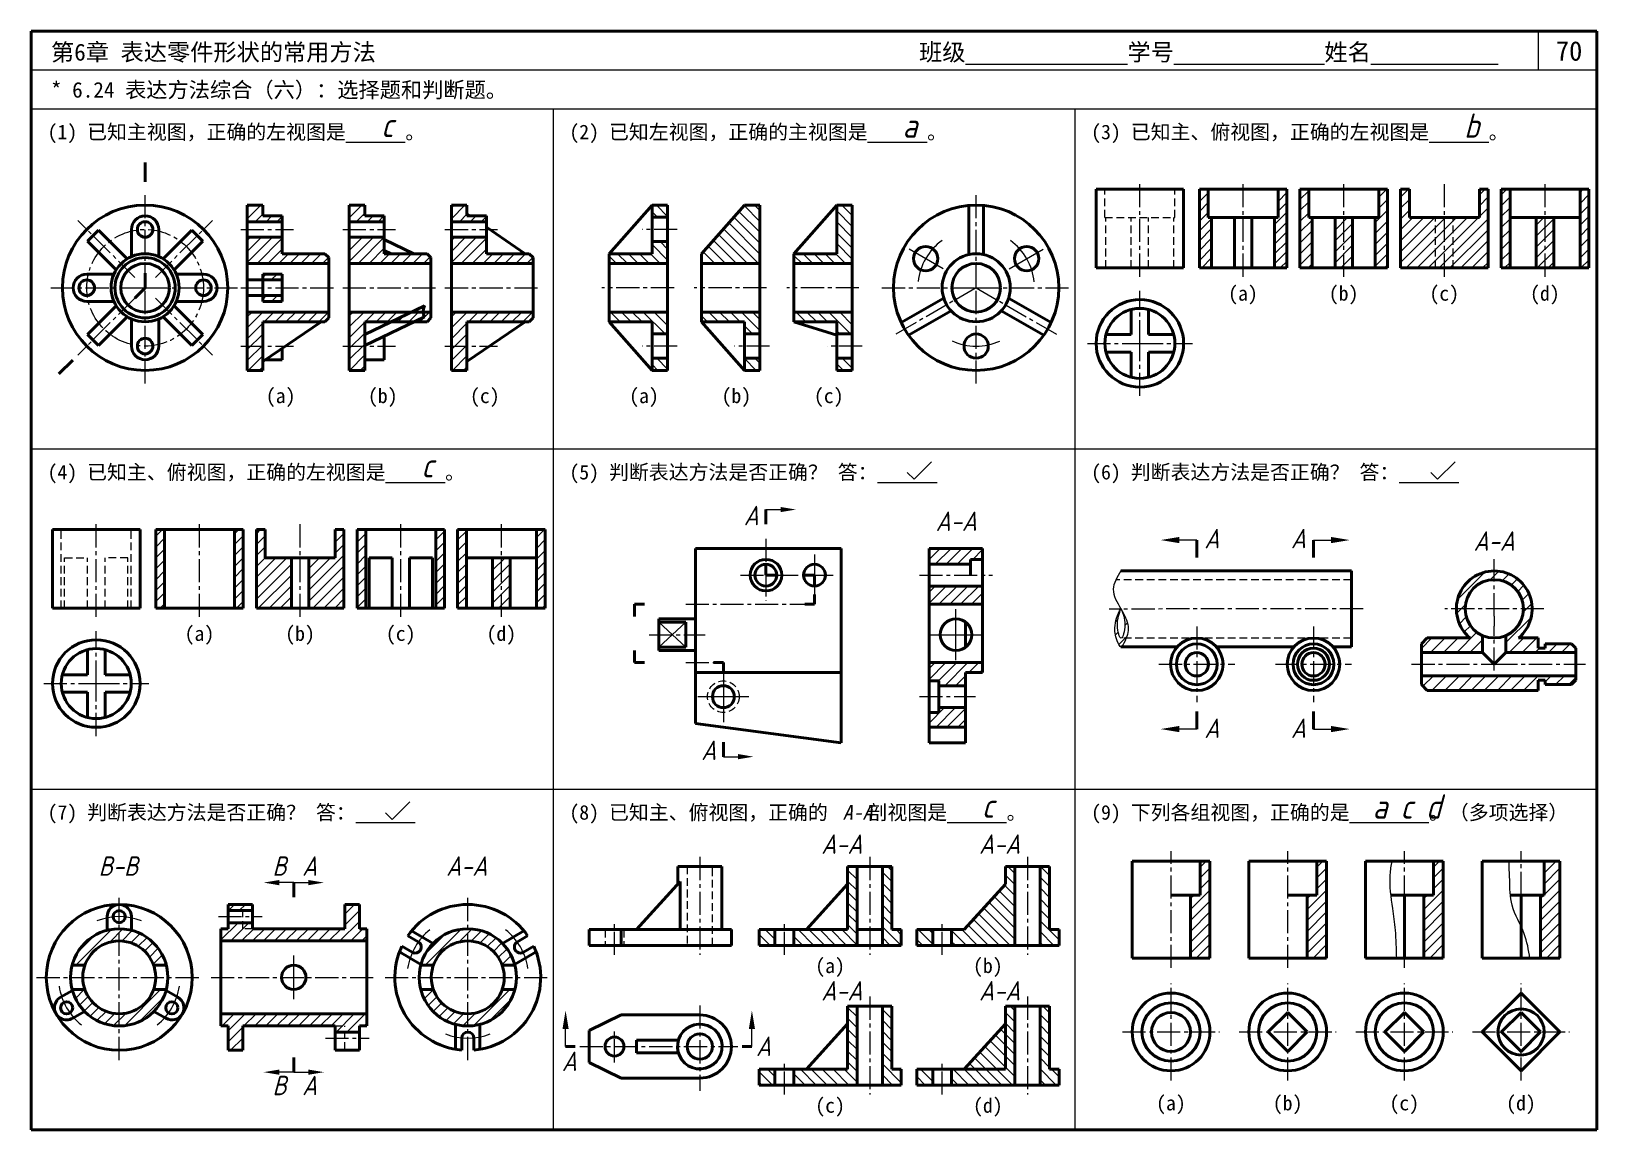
# Model space of a CAD drawing. Header units: millimetres. Extents: x 0 to 322, y 0 to 226.
import ezdxf

# ---------------------------------------------------------------- set-up
doc = ezdxf.new("R2010")
doc.units = ezdxf.units.MM
doc.header["$LTSCALE"] = 0.25
doc.linetypes.add('CENTER2', pattern=[28.575, 19.05, -3.175, 3.175, -3.175])
doc.linetypes.add('HIDDEN', pattern=[9.525, 6.35, -3.175])
for name, color, linetype in [('点画线层', 7, 'CENTER2'), ('细实线层', 7, 'Continuous'), ('虚线层', 7, 'HIDDEN')]:
    doc.layers.add(name, color=color, linetype=linetype)
doc.layers.add('答案', color=1, linetype='Continuous', lineweight=30)
doc.layers.add('粗实线层', color=7, linetype='Continuous', lineweight=50)
doc.styles.get("Standard").update_dxf_attribs({"font": 'gbeitc.shx', "height": 5, "bigfont": 'gbcbig.shx'})
doc.styles.add('宋体', font='SimSun.ttf', dxfattribs={"height": 3.5})
doc.styles.add('宋体-斜体', font='SimSun.ttf', dxfattribs={"oblique": 15, "height": 3})
pattern_1 = [(135, (0, 1.3035), (-1.122532, -1.122532), [])]

msp = doc.modelspace()

# ---------------------------------------------------------------- texts
at = {"style": '宋体'}
for s, height, p in [('第6章 表达零件形状的常用方法', 3.5, (4.05, 219.96)), ('班级%%U              %%U学号%%U             %%U姓名%%U           ', 3.5, (182.61, 219.96)), ('70', 4, (313.6, 219.96)), ('* 6.24 表达方法综合（六）：选择题和判断题。', 3.2, (4.05, 212.36)), ('(1) 已知主视图，正确的左视图是%%U      %%U。', 3, (3.33, 203.79)), ('(2) 已知左视图，正确的主视图是%%U      %%U。', 3, (110.67, 203.79)), ('(3) 已知主、俯视图，正确的左视图是%%U      %%U。', 3, (218, 203.79)), ('(4) 已知主、俯视图，正确的左视图是%%U      %%U。', 3, (3.33, 133.79)), ('(5) 判断表达方法是否正确？ 答：%%U      ', 3, (110.67, 133.79)), ('(6) 判断表达方法是否正确？ 答：%%U      ', 3, (218, 133.79)), ('(7) 判断表达方法是否正确？ 答：%%U      ', 3, (3.33, 63.79)), ('(8) 已知主、俯视图，正确的    剖视图是%%U      %%U。', 3, (110.67, 63.79)), ('(9) 下列各组视图，正确的是%%U        %%U。（多项选择）', 3, (218, 63.79))]:
    msp.add_text(s, height=height, dxfattribs=at).set_placement(p)
at = {"style": '宋体-斜体', "oblique": 15}
msp.add_text('A-A', height=3, dxfattribs=at).set_placement((166.9, 63.79))
at = {"layer": '答案'}
for s, p in [('c', (71.96, 204.22)), ('a', (179.21, 204.09)), ('b', (294.72, 204.09)), ('c', (80.22, 134.2)), ('c', (195.51, 64.17)), ('a c d', (275.91, 64))]:
    msp.add_text(s, height=5, dxfattribs=at).set_placement(p)
at = {"layer": '细实线层', "style": '宋体'}
for s, p in [('(a)', (246.18, 170.58)), ('(b)', (266.88, 170.58)), ('(c)', (287.58, 170.58)), ('(d)', (308.28, 170.58)), ('(a)', (48.23, 149.5)), ('(b)', (69.23, 149.5)), ('(c)', (90.23, 149.5)), ('(a)', (122.97, 149.5)), ('(b)', (141.97, 149.5)), ('(c)', (160.97, 149.5)), ('(a)', (31.52, 100.58)), ('(b)', (52.22, 100.58)), ('(c)', (72.92, 100.58)), ('(d)', (93.62, 100.58)), ('(a)', (161.25, 32.23)), ('(b)', (193.7, 32.23)), ('(c)', (161.25, 3.49)), ('(d)', (193.7, 3.49)), ('(a)', (231.36, 3.98)), ('(b)', (255.36, 3.98)), ('(c)', (279.36, 3.98)), ('(d)', (303.36, 3.98))]:
    msp.add_text(s, height=3, dxfattribs=at).set_placement(p)
at = {"layer": '细实线层'}
for s, p in [('A', (146.56, 124.37)), ('A-A', (186.04, 123.2)), ('A', (241.3, 119.63)), ('A', (259.11, 119.63)), ('A-A', (296.69, 119.12)), ('A', (241.3, 80.61)), ('A', (259.11, 80.61)), ('A', (137.81, 76.07)), ('A-A', (162.5, 56.76)), ('A-A', (194.95, 56.76)), ('B-B', (13.85, 52.24)), ('B', (49.6, 52.24)), ('A', (55.71, 52.24)), ('A-A', (85.34, 52.24)), ('A-A', (162.5, 26.58)), ('A-A', (194.95, 26.58)), ('A', (149.08, 15.16)), ('A', (109.14, 12.08)), ('B', (49.6, 7.1)), ('A', (55.71, 7.1))]:
    msp.add_text(s, height=4, dxfattribs=at).set_placement(p)

# ---------------------------------------------------------------- blocks, each defined once
blk = doc.blocks.new('*U1')
at = {"layer": '点画线层'}
blk.add_line((5.86, 5.86), (-5.86, -5.86), dxfattribs=at)
blk = doc.blocks.new('*U2')
at = {"layer": '点画线层', "color": 0, "linetype": 'ByBlock', "lineweight": -2, "transparency": 16777216}
for p, rotation in [((15.44, 181.21), 270), ((31.39, 181.21), 180), ((31.39, 165.25), 90)]:
    blk.add_blockref('*U1', p, dxfattribs=dict(at, rotation=rotation))
blk.add_blockref('*U1', (15.44, 165.25), dxfattribs=at)

# ---------------------------------------------------------------- hatches: boundary and pattern name
at = {"layer": '细实线层'}
h = msp.add_hatch(dxfattribs=at)
h.set_pattern_fill('ANSI31', color=256, scale=0.45)
h.set_pattern_definition([(45, (17.0145, 20.2564), (-1.010279, 1.010279), [])])
h.paths.add_polyline_path([(242.8, 187.66), (242.07, 187.66), (242.07, 193.51), (240.27, 193.51), (240.27, 177.31), (242.8, 177.31)])
h.paths.add_polyline_path([(258.27, 193.51), (256.47, 193.51), (256.47, 187.66), (255.74, 187.66), (255.74, 177.31), (258.27, 177.31)])
h = msp.add_hatch(dxfattribs=at)
h.set_pattern_fill('ANSI31', color=256, scale=0.5)
h.paths.add_polyline_path([(262.77, 193.51), (260.97, 193.51), (260.97, 177.31), (263.5, 177.31), (263.5, 187.66), (262.77, 187.66)])
h.paths.add_polyline_path([(269.97, 187.66), (268.17, 187.66), (268.17, 177.31), (269.97, 177.31)])
h.paths.add_polyline_path([(271.77, 187.66), (269.97, 187.66), (269.97, 177.31), (271.77, 177.31)])
h.paths.add_polyline_path([(278.97, 193.51), (277.17, 193.51), (277.17, 187.66), (276.44, 187.66), (276.44, 177.31), (278.97, 177.31)])
h = msp.add_hatch(dxfattribs=at)
h.set_pattern_fill('ANSI31', color=256, scale=0.5)
h.paths.add_polyline_path([(290.67, 187.66), (283.47, 187.66), (283.47, 193.51), (281.67, 193.51), (281.67, 177.31), (290.67, 177.31)])
h.paths.add_polyline_path([(299.67, 193.51), (297.87, 193.51), (297.87, 187.66), (290.67, 187.66), (290.67, 177.31), (299.67, 177.31)])
h = msp.add_hatch(dxfattribs=at)
h.set_pattern_fill('ANSI31', color=256, scale=0.5)
h.paths.add_polyline_path([(304.17, 193.51), (302.37, 193.51), (302.37, 177.31), (304.17, 177.31)])
h.paths.add_polyline_path([(311.37, 187.66), (309.57, 187.66), (309.57, 177.31), (311.37, 177.31)])
h.paths.add_polyline_path([(313.17, 187.66), (311.37, 187.66), (311.37, 177.31), (313.17, 177.31)])
h.paths.add_polyline_path([(320.37, 193.51), (318.57, 193.51), (318.57, 177.31), (320.37, 177.31)])
h = msp.add_hatch(dxfattribs=at)
h.set_pattern_fill('ANSI31', color=256, scale=0.5)
h.set_pattern_definition([(45, (-42, 0), (-1.122532, 1.122532), [])])
h.paths.add_polyline_path([(47.61, 190.23), (44.41, 190.23), (44.41, 186.83), (51.61, 186.83), (51.61, 188.03), (47.61, 188.03)])
h.paths.add_polyline_path([(51.61, 183.63), (44.41, 183.63), (44.41, 178.23), (61.21, 178.23), (61.21, 179.43), (60.41, 180.23), (51.61, 180.23)])
h.paths.add_polyline_path([(61.21, 167.03), (61.21, 168.23), (44.41, 168.23), (44.41, 156.23), (47.61, 156.23), (47.61, 166.23), (60.41, 166.23)])
h = msp.add_hatch(dxfattribs=at)
h.set_pattern_fill('ANSI31', color=256, scale=0.5)
h.set_pattern_definition([(45, (-1, 0), (-1.122532, 1.122532), [])])
h.paths.add_polyline_path([(72.61, 188.03), (68.61, 188.03), (68.61, 190.23), (65.41, 190.23), (65.41, 186.83), (72.61, 186.83)])
h.paths.add_polyline_path([(72.61, 183.63), (65.41, 183.63), (65.41, 178.23), (82.21, 178.23), (82.21, 179.43), (81.41, 180.23), (72.61, 180.23)])
edge = h.paths.add_edge_path()
edge.add_line((82.21, 167.03), (82.21, 168.23))
edge.add_line((82.21, 168.23), (80.61, 168.23))
edge.add_ellipse((90.86, 173.23), major_axis=(10, 5.9), ratio=0.375937, start_angle=168.0697, end_angle=180.698)
edge.add_line((80.89, 167.28), (78.71, 166.23))
edge.add_line((78.71, 166.23), (81.41, 166.23))
edge.add_line((81.41, 166.23), (82.21, 167.03))
edge = h.paths.add_edge_path()
edge.add_ellipse((90.86, 173.23), major_axis=(10, 5.9), ratio=0.375937, start_angle=168.0697, end_angle=180.698, ccw=False)
edge.add_line((80.61, 168.23), (78.17, 168.23))
edge.add_line((78.17, 168.23), (74.03, 166.23))
edge.add_line((74.03, 166.23), (78.71, 166.23))
edge.add_line((78.71, 166.23), (80.89, 167.28))
h.paths.add_polyline_path([(78.17, 168.23), (65.41, 168.23), (65.41, 156.23), (68.61, 156.23), (68.61, 166.23), (74.03, 166.23)])
h = msp.add_hatch(dxfattribs=at)
h.set_pattern_fill('ANSI31', color=256, scale=0.5)
h.paths.add_polyline_path([(89.61, 190.23), (86.41, 190.23), (86.41, 186.83), (93.61, 186.83), (93.61, 188.03), (89.61, 188.03)])
h.paths.add_polyline_path([(93.61, 183.63), (86.41, 183.63), (86.41, 178.23), (103.21, 178.23), (103.21, 179.43), (102.41, 180.23), (93.61, 180.23)])
h.paths.add_polyline_path([(103.21, 167.03), (103.21, 168.23), (86.41, 168.23), (86.41, 156.23), (89.61, 156.23), (89.61, 166.23), (102.41, 166.23)])
h = msp.add_hatch(dxfattribs=at)
h.set_pattern_fill('ANSI31', color=256, scale=0.5, angle=90)
h.paths.add_polyline_path([(130.88, 190.23), (127.68, 190.23), (127.68, 187.73), (130.88, 187.73)])
h.paths.add_polyline_path([(130.88, 182.73), (127.68, 182.73), (127.68, 180.23), (118.88, 180.23), (118.88, 178.23), (130.88, 178.23)])
h.paths.add_polyline_path([(130.88, 168.23), (118.88, 168.23), (118.88, 166.23), (127.68, 166.23), (127.68, 163.73), (130.88, 163.73)])
h.paths.add_polyline_path([(130.88, 158.73), (127.68, 158.73), (127.68, 156.23), (130.88, 156.23)])
h = msp.add_hatch(dxfattribs=at)
h.set_pattern_fill('ANSI31', color=256, scale=0.5, angle=90)
h.paths.add_polyline_path([(149.88, 190.23), (146.68, 190.23), (137.88, 180.23), (137.88, 178.23), (149.88, 178.23)])
h.paths.add_polyline_path([(149.88, 168.23), (137.88, 168.23), (137.88, 166.23), (146.68, 166.23), (146.68, 163.73), (149.88, 163.73)])
h.paths.add_polyline_path([(149.88, 158.73), (146.68, 158.73), (146.68, 156.23), (149.88, 156.23)])
h = msp.add_hatch(dxfattribs=at)
h.set_pattern_fill('ANSI31', color=256, scale=0.5, angle=90)
h.paths.add_polyline_path([(168.88, 190.23), (165.68, 190.23), (165.68, 180.23), (156.88, 180.23), (156.88, 178.23), (168.88, 178.23)])
h.paths.add_polyline_path([(168.88, 168.23), (156.88, 168.23), (156.88, 166.23), (165.68, 166.23), (165.68, 163.73), (168.88, 163.73)])
h.paths.add_polyline_path([(168.88, 158.73), (165.68, 158.73), (165.68, 156.23), (168.88, 156.23)])
h = msp.add_hatch(dxfattribs=at)
h.set_pattern_fill('ANSI31', color=256, scale=0.5)
h.set_pattern_definition([(45, (-2, 0), (-1.122532, 1.122532), [])])
h.paths.add_polyline_path([(51.61, 176.03), (47.61, 176.03), (47.61, 174.83), (51.61, 174.83)])
h.paths.add_polyline_path([(51.61, 171.63), (47.61, 171.63), (47.61, 170.43), (51.61, 170.43)])
h = msp.add_hatch(dxfattribs=at)
h.set_pattern_fill('ANSI31', color=256, scale=0.5)
h.paths.add_polyline_path([(27.4, 123.51), (25.6, 123.51), (25.6, 107.31), (27.4, 107.31)])
h.paths.add_polyline_path([(43.6, 123.51), (41.8, 123.51), (41.8, 107.31), (43.6, 107.31)])
h = msp.add_hatch(dxfattribs=at)
h.set_pattern_fill('ANSI31', color=256, scale=0.5)
h.paths.add_polyline_path([(53.5, 117.66), (48.1, 117.66), (48.1, 123.51), (46.3, 123.51), (46.3, 107.31), (53.5, 107.31)])
h.paths.add_polyline_path([(64.3, 123.51), (62.5, 123.51), (62.5, 117.66), (57.1, 117.66), (57.1, 107.31), (64.3, 107.31)])
h = msp.add_hatch(dxfattribs=at)
h.set_pattern_fill('ANSI31', color=256, scale=0.5)
h.paths.add_polyline_path([(68.8, 123.51), (67, 123.51), (67, 107.31), (68.8, 107.31)])
h.paths.add_polyline_path([(85, 123.51), (83.2, 123.51), (83.2, 107.31), (85, 107.31)])
h = msp.add_hatch(dxfattribs=at)
h.set_pattern_fill('ANSI31', color=256, scale=0.5)
h.paths.add_polyline_path([(89.5, 123.51), (87.7, 123.51), (87.7, 107.31), (89.5, 107.31)])
h.paths.add_polyline_path([(96.7, 117.66), (94.9, 117.66), (94.9, 107.31), (96.7, 107.31)])
h.paths.add_polyline_path([(98.5, 117.66), (96.7, 117.66), (96.7, 107.31), (98.5, 107.31)])
h.paths.add_polyline_path([(105.7, 123.51), (103.9, 123.51), (103.9, 107.31), (105.7, 107.31)])
h = msp.add_hatch(dxfattribs=at)
h.set_pattern_fill('ANSI31', color=256, scale=0.5)
h.paths.add_polyline_path([(195.69, 119.6), (184.69, 119.6), (184.69, 116.35), (193.19, 116.35), (193.19, 117.35), (195.69, 117.35)])
h.paths.add_polyline_path([(195.69, 111.85), (184.69, 111.85), (184.69, 108.1), (195.69, 108.1)])
h.paths.add_polyline_path([(195.69, 96.1), (184.69, 96.1), (184.69, 92.35), (186.69, 92.35), (186.69, 91.35), (192.19, 91.35), (192.19, 94.1), (195.69, 94.1)])
h.paths.add_polyline_path([(192.19, 86.85), (186.69, 86.85), (186.69, 85.85), (184.69, 85.85), (184.69, 82.83), (192.19, 82.83)])
h = msp.add_hatch(dxfattribs=at)
h.set_pattern_fill('ANSI31', color=256, scale=0.6)
h.set_pattern_definition([(45, (-29.7775, -1.2033), (-1.347038, 1.347038), [])])
h.paths.add_polyline_path([(300.93, 113.17), (300.93, 114.97, 0.414214), (293.13, 107.17), (294.93, 107.17, -0.414214)])
h.paths.add_polyline_path([(300.93, 114.97), (300.93, 113.17, -0.414214), (306.93, 107.17), (308.73, 107.17, 0.414214)])
h.paths.add_polyline_path([(308.73, 107.17), (306.93, 107.17, -0.298217), (303.33, 101.67), (303.33, 98.17), (317.73, 98.17), (317.73, 99.07), (316.83, 99.97), (311.43, 99.97), (311.43, 99.07), (309.93, 99.07), (309.93, 101.17), (305.92, 101.17, 0.222999)])
h.paths.add_polyline_path([(294.93, 107.17), (293.13, 107.17, 0.222999), (295.95, 101.17), (287.13, 101.17), (285.93, 99.97), (285.93, 98.17), (298.53, 98.17), (298.53, 101.67, -0.298217)])
h.paths.add_polyline_path([(309.93, 92.47), (311.43, 92.47), (311.43, 91.57), (316.83, 91.57), (317.73, 92.47), (317.73, 93.37), (285.93, 93.37), (285.93, 91.57), (287.13, 90.37), (309.93, 90.37)])
h = msp.add_hatch(dxfattribs=at)
h.set_pattern_fill('ANSI31', color=256, scale=0.6)
h.set_pattern_definition([(45, (-76.1878, -33.051), (-1.347038, 1.347038), [])])
edge = h.paths.add_edge_path()
edge.add_spline(control_points=[(224.07, 101.16), (223.75, 101.39), (223.06, 104.34), (223.79, 106.3), (224.12, 107.13)], knot_values=[5.418722, 5.418722, 5.418722, 5.418722, 7.444176, 10.276993, 10.276993, 10.276993, 10.276993], degree=3, periodic=0)
edge.add_spline(control_points=[(224.12, 107.13), (223.31, 106.03), (222.67, 103.37), (223.05, 101.07), (223.93, 99.36), (224.14, 99.36)], knot_values=[14.020649, 14.020649, 14.020649, 14.020649, 17.404282, 20.073961, 20.867673, 20.867673, 20.867673, 20.867673], degree=3, periodic=0)
edge.add_spline(control_points=[(224.14, 99.36), (224.35, 99.36), (224.78, 100.14), (225.09, 100.83), (225.22, 101.16)], knot_values=[12.402584, 12.402584, 12.402584, 12.402584, 13.197641, 14.020649, 14.020649, 14.020649, 14.020649], degree=3, periodic=0)
edge.add_line((225.22, 101.16), (224.28, 101.16))
edge.add_spline(control_points=[(224.28, 101.16), (224.24, 101.14), (224.17, 101.11), (224.1, 101.13), (224.07, 101.16)], knot_values=[4.972657, 4.972657, 4.972657, 4.972657, 5.179421, 5.418722, 5.418722, 5.418722, 5.418722], degree=3, periodic=0)
edge = h.paths.add_edge_path()
edge.add_spline(control_points=[(225.22, 101.16), (225.55, 102.02), (225.88, 103.91), (224.83, 105.94), (224.14, 107.16)], knot_values=[7.022417, 7.022417, 7.022417, 7.022417, 9.147618, 12.402584, 12.402584, 12.402584, 12.402584], degree=3, periodic=0)
edge.add_spline(control_points=[(224.14, 107.16), (224.57, 106.22), (225.32, 104.58), (224.6, 101.41), (224.28, 101.16)], knot_values=[0, 0, 0, 0, 2.854818, 4.972657, 4.972657, 4.972657, 4.972657], degree=3, periodic=0)
edge.add_line((224.28, 101.16), (225.22, 101.16))
h = msp.add_hatch(dxfattribs=at)
h.set_pattern_fill('ANSI31', color=256, scale=0.5)
h.set_pattern_definition([(45, (0, 2.1806), (-1.122532, 1.122532), [])])
h.paths.add_polyline_path([(242.44, 55.28), (240.44, 55.28), (240.44, 48.28), (238.44, 48.28), (238.44, 35.28), (242.44, 35.28)])
h = msp.add_hatch(dxfattribs=at)
h.set_pattern_fill('ANSI31', color=256, scale=0.5)
h.set_pattern_definition([(45, (24, 2.1806), (-1.122532, 1.122532), [])])
h.paths.add_polyline_path([(266.44, 55.28), (264.44, 55.28), (264.44, 48.28), (262.44, 48.28), (262.44, 35.28), (266.44, 35.28)])
h = msp.add_hatch(dxfattribs=at)
h.set_pattern_fill('ANSI31', color=256, scale=0.5)
h.set_pattern_definition([(45, (48, 2.1806), (-1.122532, 1.122532), [])])
h.paths.add_polyline_path([(290.44, 55.28), (288.44, 55.28), (288.44, 48.28), (286.44, 48.28), (286.44, 35.28), (290.44, 35.28)])
h = msp.add_hatch(dxfattribs=at)
h.set_pattern_fill('ANSI31', color=256, scale=0.5)
h.set_pattern_definition([(45, (72, 2.1806), (-1.122532, 1.122532), [])])
h.paths.add_polyline_path([(314.44, 55.28), (311.19, 55.28), (311.19, 48.28), (310.44, 48.28), (310.44, 35.28), (314.44, 35.28)])
h = msp.add_hatch(dxfattribs=at)
h.set_pattern_fill('ANSI31', color=256, scale=0.5, angle=90)
h.set_pattern_definition(pattern_1)
h.paths.add_polyline_path([(152.96, 41.16), (149.71, 41.16), (149.71, 37.91), (152.96, 37.91)])
h.paths.add_polyline_path([(169.86, 54.16), (167.91, 54.16), (167.91, 41.16), (156.86, 41.16), (156.86, 37.91), (169.86, 37.91)])
h.paths.add_polyline_path([(177.01, 54.16), (175.06, 54.16), (175.06, 37.91), (177.01, 37.91), (178.96, 37.91), (178.96, 41.16), (177.01, 41.16)])
h = msp.add_hatch(dxfattribs=at)
h.set_pattern_fill('ANSI31', color=256, scale=0.5, angle=90)
h.set_pattern_definition(pattern_1)
h.paths.add_polyline_path([(185.41, 41.16), (182.16, 41.16), (182.16, 37.91), (185.41, 37.91)])
h.paths.add_polyline_path([(202.31, 54.16), (200.36, 54.16), (200.36, 50.55), (191.91, 41.16), (189.31, 41.16), (189.31, 37.91), (202.31, 37.91)])
h.paths.add_polyline_path([(209.46, 54.16), (207.51, 54.16), (207.51, 37.91), (209.46, 37.91), (211.41, 37.91), (211.41, 41.16), (209.46, 41.16)])
h = msp.add_hatch(dxfattribs=at)
h.set_pattern_fill('ANSI31', color=256, scale=0.5)
h.set_pattern_definition([(45, (0, -2.1767), (-1.122532, 1.122532), [])])
h.paths.add_polyline_path([(45.49, 46.34), (40.49, 46.34), (40.49, 45.09), (45.49, 45.09)], flags=17)
h.paths.add_polyline_path([(68.99, 41.34), (67.49, 41.34), (67.49, 46.34), (64.49, 46.34), (64.49, 41.34), (45.49, 41.34), (45.49, 42.59), (40.49, 42.59), (40.49, 41.34), (38.99, 41.34), (38.99, 38.84), (68.99, 38.84)])
h.paths.add_polyline_path([(68.99, 23.84), (38.99, 23.84), (38.99, 21.34), (40.49, 21.34), (40.49, 16.34), (43.49, 16.34), (43.49, 21.34), (62.49, 21.34), (62.49, 20.09), (67.49, 20.09), (67.49, 21.34), (68.99, 21.34)])
h = msp.add_hatch(dxfattribs=at)
h.set_pattern_fill('ANSI31', color=256, scale=0.5)
h.paths.add_polyline_path([(18.09, 38.84), (18.09, 41.34, 0.341999), (8.4, 33.84), (11.01, 33.84, -0.317837)])
h.paths.add_polyline_path([(18.09, 41.34), (18.09, 38.84, -0.317837), (25.16, 33.84), (27.77, 33.84, 0.341999)])
h.paths.add_polyline_path([(27.77, 28.84), (25.16, 28.84, -0.317837), (18.09, 23.84), (18.09, 21.34, 0.341999)])
h.paths.add_polyline_path([(11.01, 28.84), (8.4, 28.84, 0.341999), (18.09, 21.34), (18.09, 23.84, -0.317837)])
h = msp.add_hatch(dxfattribs=at)
h.set_pattern_fill('ANSI31', color=256, scale=0.5)
h.paths.add_polyline_path([(89.78, 41.34, 0.341999), (80.1, 33.84), (82.71, 33.84, -0.317837), (89.78, 38.84)])
h.paths.add_polyline_path([(89.78, 41.34), (89.78, 38.84, -0.317837), (96.85, 33.84), (99.47, 33.84, 0.341999)])
h.paths.add_polyline_path([(99.47, 28.84), (96.85, 28.84, -0.317837), (89.78, 23.84), (89.78, 21.34, 0.341999)])
h.paths.add_polyline_path([(82.71, 28.84), (80.1, 28.84, 0.341999), (89.78, 21.34), (89.78, 23.84, -0.317837)])
h = msp.add_hatch(dxfattribs=at)
h.set_pattern_fill('ANSI31', color=256, scale=0.5, angle=90)
h.paths.add_polyline_path([(152.96, 12.43), (149.71, 12.43), (149.71, 9.18), (152.96, 9.18)])
h.paths.add_polyline_path([(169.86, 25.43), (167.91, 25.43), (167.91, 12.43), (156.86, 12.43), (156.86, 9.18), (169.86, 9.18)])
h.paths.add_polyline_path([(178.96, 12.43), (177.01, 12.43), (177.01, 25.43), (175.06, 25.43), (175.06, 9.18), (177.01, 9.18), (178.96, 9.18)])
h = msp.add_hatch(dxfattribs=at)
h.set_pattern_fill('ANSI31', color=256, scale=0.5, angle=90)
h.paths.add_polyline_path([(185.41, 12.43), (182.16, 12.43), (182.16, 9.18), (185.41, 9.18)])
h.paths.add_polyline_path([(202.31, 25.43), (200.36, 25.43), (200.36, 12.43), (189.31, 12.43), (189.31, 9.18), (202.31, 9.18)])
h.paths.add_polyline_path([(200.36, 21.81), (191.91, 12.43), (200.36, 12.43)], flags=17)
h.paths.add_polyline_path([(209.46, 25.43), (207.51, 25.43), (207.51, 9.18), (209.46, 9.18), (211.41, 9.18), (211.41, 12.43), (209.46, 12.43)])

# ---------------------------------------------------------------- linework, layer by layer
at = {"lineweight": 50}
for p, q in [((322, 226), (0, 226)), ((0, 226), (0, 0)), ((322, 0), (322, 226)), ((0, 0), (322, 0))]:
    msp.add_line(p, q, dxfattribs=at)
for p, q in [((310, 218), (310, 226)), ((322, 218), (0, 218)), ((322, 210), (0, 210)), ((107.33, 210), (107.33, 0)), ((214.67, 210), (214.67, 0)), ((322, 140), (0, 140)), ((322, 70), (0, 70))]:
    msp.add_line(p, q)
at = {"layer": '点画线层'}
for p, q in [((228.03, 175.51), (228.03, 195.31)), ((249.27, 175.51), (249.27, 195.31)), ((269.97, 175.51), (269.97, 195.31)), ((290.67, 175.51), (290.67, 195.31)), ((311.37, 175.51), (311.37, 195.31)), ((23.41, 173.23), (23.41, 193.01)), ((194.36, 173.23), (194.36, 193.01)), ((43.08, 185.23), (53.92, 185.23)), ((64.08, 185.23), (74.92, 185.23)), ((85.08, 185.23), (95.92, 185.23)), ((132.88, 185.23), (125.68, 185.23)), ((4.03, 173.23), (23.41, 173.23)), ((23.41, 153.52), (23.41, 173.23)), ((23.41, 173.23), (42.39, 173.23)), ((43.08, 173.23), (62.55, 173.23)), ((64.08, 173.23), (83.55, 173.23)), ((85.08, 173.23), (104.55, 173.23)), ((132.22, 173.23), (117.38, 173.23)), ((151.22, 173.23), (136.38, 173.23)), ((170.22, 173.23), (155.38, 173.23)), ((174.98, 173.23), (194.36, 173.23)), ((194.36, 173.23), (177.22, 163.34)), ((194.36, 153.52), (194.36, 173.23)), ((194.36, 173.23), (213.34, 173.23)), ((194.36, 173.23), (211.49, 163.34)), ((228.03, 161.79), (228.03, 172.59)), ((43.08, 161.23), (53.92, 161.23)), ((64.08, 161.23), (74.92, 161.23)), ((85.08, 161.23), (95.92, 161.23)), ((132.88, 161.23), (125.68, 161.23)), ((151.88, 161.23), (144.68, 161.23)), ((170.88, 161.23), (163.68, 161.23)), ((217.23, 161.79), (228.03, 161.79)), ((228.03, 150.99), (228.03, 161.79)), ((228.03, 161.79), (238.83, 161.79)), ((13.36, 105.51), (13.36, 125.31)), ((34.6, 105.51), (34.6, 125.31)), ((55.3, 105.51), (55.3, 125.31)), ((76, 105.51), (76, 125.31)), ((96.7, 105.51), (96.7, 125.31)), ((151.11, 121.6), (151.11, 108.85)), ((300.93, 105.63), (300.93, 117.37)), ((145.86, 114.1), (165.36, 114.1)), ((182.69, 114.1), (197.69, 114.1)), ((134.61, 108.1), (161.11, 108.1)), ((273.94, 107.16), (221.72, 107.13)), ((311.13, 107.17), (290.73, 107.17)), ((239.74, 103.56), (239.74, 87.96)), ((263.74, 103.56), (263.74, 87.96)), ((300.93, 105.63), (300.93, 103.62)), ((300.93, 94.46), (300.93, 103.62)), ((13.36, 91.79), (13.36, 102.59)), ((127.11, 101.85), (138.61, 101.85)), ((134.61, 96.1), (142.36, 96.1)), ((231.94, 95.76), (247.54, 95.76)), ((255.94, 95.76), (271.54, 95.76)), ((283.93, 95.77), (300.93, 95.77)), ((300.93, 95.77), (319.73, 95.77)), ((2.56, 91.79), (13.36, 91.79)), ((13.36, 91.79), (24.16, 91.79)), ((13.36, 80.99), (13.36, 91.79)), ((182.69, 89.1), (194.19, 89.1)), ((137.51, 56.11), (137.51, 35.96)), ((172.46, 56.11), (172.46, 35.96)), ((204.91, 56.11), (204.91, 35.96)), ((234.44, 33.28), (234.44, 57.28)), ((258.44, 33.28), (258.44, 57.28)), ((282.44, 33.28), (282.44, 57.28)), ((306.44, 48.28), (306.44, 57.28)), ((18.09, 14.34), (18.09, 48.34)), ((89.78, 14.34), (89.78, 48.34)), ((38.49, 43.84), (47.49, 43.84)), ((119.96, 35.96), (119.96, 42.46)), ((154.91, 35.96), (154.91, 42.46)), ((187.36, 35.96), (187.36, 42.46)), ((1.09, 31.34), (35.09, 31.34)), ((36.99, 31.34), (70.99, 31.34)), ((72.78, 31.34), (106.78, 31.34)), ((234.44, 10.11), (234.44, 30.11)), ((258.44, 10.11), (258.44, 30.11)), ((282.44, 10.11), (282.44, 30.11)), ((306.44, 10.11), (306.44, 30.11)), ((172.46, 27.38), (172.46, 7.23)), ((204.91, 27.38), (204.91, 7.23)), ((137.51, 25.56), (137.51, 8.01)), ((119.96, 13.86), (119.96, 20.36)), ((224.44, 20.11), (244.44, 20.11)), ((248.44, 20.11), (268.44, 20.11)), ((272.44, 20.11), (292.44, 20.11)), ((296.44, 20.11), (316.44, 20.11)), ((60.49, 18.84), (69.49, 18.84)), ((112.81, 17.11), (145.31, 17.11)), ((154.91, 7.23), (154.91, 13.73)), ((187.36, 7.23), (187.36, 13.73))]:
    msp.add_line(p, q, dxfattribs=at)
msp.add_circle((23.41, 173.23), 12, dxfattribs=at)
at = {"layer": '答案'}
for p, q in [((181.58, 133.82), (185.19, 137.43)), ((289.26, 133.82), (292.87, 137.43)), ((180.18, 135.21), (181.58, 133.82)), ((287.86, 135.21), (289.26, 133.82)), ((72.85, 65.21), (74.24, 63.82)), ((74.24, 63.82), (77.86, 67.43))]:
    msp.add_line(p, q, dxfattribs=at)
at = {"layer": '粗实线层'}
for p, q in [((23.41, 195.01), (23.41, 199.01)), ((219.03, 193.51), (237.03, 193.51)), ((219.03, 177.31), (219.03, 193.51)), ((237.03, 177.31), (237.03, 193.51)), ((240.27, 193.51), (258.27, 193.51)), ((240.27, 177.31), (240.27, 193.51)), ((242.07, 187.66), (242.07, 193.51)), ((256.47, 187.66), (256.47, 193.51)), ((258.27, 177.31), (258.27, 193.51)), ((260.97, 193.51), (278.97, 193.51)), ((260.97, 177.31), (260.97, 193.51)), ((262.77, 187.66), (262.77, 193.51)), ((277.17, 187.66), (277.17, 193.51)), ((278.97, 177.31), (278.97, 193.51)), ((281.67, 193.51), (283.47, 193.51)), ((281.67, 177.31), (281.67, 193.51)), ((283.47, 187.66), (283.47, 193.51)), ((297.87, 187.66), (297.87, 193.51)), ((297.87, 193.51), (299.67, 193.51)), ((299.67, 177.31), (299.67, 193.51)), ((302.37, 193.51), (320.37, 193.51)), ((302.37, 177.31), (302.37, 193.51)), ((304.17, 177.31), (304.17, 193.51)), ((318.57, 177.31), (318.57, 193.51)), ((320.37, 177.31), (320.37, 193.51)), ((44.41, 190.23), (44.41, 156.23)), ((44.41, 190.23), (47.61, 190.23)), ((47.61, 188.03), (47.61, 190.23)), ((65.41, 190.23), (65.41, 156.23)), ((65.41, 190.23), (68.61, 190.23)), ((68.61, 188.03), (68.61, 190.23)), ((86.41, 190.23), (86.41, 156.23)), ((86.41, 190.23), (89.61, 190.23)), ((89.61, 188.03), (89.61, 190.23)), ((127.68, 190.23), (118.88, 180.23)), ((127.68, 190.23), (127.68, 180.23)), ((130.88, 190.23), (127.68, 190.23)), ((130.88, 190.23), (130.88, 156.23)), ((146.68, 190.23), (137.88, 180.23)), ((149.88, 190.23), (146.68, 190.23)), ((149.88, 190.23), (149.88, 156.23)), ((165.68, 190.23), (156.88, 180.23)), ((165.68, 190.23), (165.68, 180.23)), ((168.88, 190.23), (165.68, 190.23)), ((168.88, 190.23), (168.88, 156.23)), ((192.86, 180.07), (192.86, 190.16)), ((195.86, 180.07), (195.86, 190.16)), ((44.41, 186.83), (51.61, 186.83)), ((47.61, 188.03), (51.61, 188.03)), ((51.61, 180.23), (51.61, 188.03)), ((65.41, 186.83), (72.61, 186.83)), ((68.61, 188.03), (72.61, 188.03)), ((72.61, 180.23), (72.61, 188.03)), ((86.41, 186.83), (93.61, 186.83)), ((90.2, 188.03), (89.61, 188.43)), ((89.61, 188.03), (93.61, 188.03)), ((93.61, 180.23), (93.61, 188.03)), ((130.88, 187.73), (127.68, 187.73)), ((242.07, 187.66), (256.47, 187.66)), ((242.8, 177.31), (242.8, 187.66)), ((247.47, 177.31), (247.47, 187.66)), ((251.07, 177.31), (251.07, 187.66)), ((255.74, 177.31), (255.74, 187.66)), ((262.77, 187.66), (277.17, 187.66)), ((263.5, 177.31), (263.5, 187.66)), ((268.17, 177.31), (268.17, 187.66)), ((271.77, 177.31), (271.77, 187.66)), ((276.44, 177.31), (276.44, 187.66)), ((283.47, 187.66), (297.87, 187.66)), ((304.17, 187.66), (318.57, 187.66)), ((309.57, 177.31), (309.57, 187.66)), ((313.17, 177.31), (313.17, 187.66)), ((11.53, 182.85), (13.8, 185.11)), ((19.73, 179.18), (13.8, 185.11)), ((20.61, 179.65), (20.61, 185.23)), ((26.21, 185.23), (26.21, 179.65)), ((33.03, 185.11), (27.1, 179.18)), ((33.03, 185.11), (35.29, 182.85)), ((44.41, 183.63), (51.61, 183.63)), ((65.41, 183.63), (72.61, 183.63)), ((86.41, 183.63), (93.61, 183.63)), ((101.61, 180.23), (93.61, 185.7)), ((11.53, 182.85), (17.46, 176.92)), ((29.36, 176.92), (35.29, 182.85)), ((78.71, 180.23), (72.61, 183.18)), ((72.61, 180.91), (74.03, 180.23)), ((130.88, 182.73), (127.68, 182.73)), ((44.41, 178.23), (61.21, 178.23)), ((51.61, 180.23), (60.41, 180.23)), ((61.21, 179.43), (60.41, 180.23)), ((61.21, 167.03), (61.21, 179.43)), ((65.41, 178.23), (82.21, 178.23)), ((72.61, 180.23), (81.41, 180.23)), ((82.21, 179.43), (81.41, 180.23)), ((82.21, 167.03), (82.21, 179.43)), ((86.41, 178.23), (103.21, 178.23)), ((93.61, 180.23), (102.41, 180.23)), ((103.21, 179.43), (102.41, 180.23)), ((103.21, 167.03), (103.21, 179.43)), ((118.88, 180.23), (118.88, 166.23)), ((127.68, 180.23), (118.88, 180.23)), ((130.88, 178.23), (118.88, 178.23)), ((137.88, 180.23), (137.88, 166.23)), ((149.88, 178.23), (137.88, 178.23)), ((156.88, 180.23), (156.88, 166.23)), ((165.68, 180.23), (156.88, 180.23)), ((168.88, 178.23), (156.88, 178.23)), ((219.03, 177.31), (237.03, 177.31)), ((240.27, 177.31), (258.27, 177.31)), ((260.97, 177.31), (278.97, 177.31)), ((281.67, 177.31), (299.67, 177.31)), ((302.37, 177.31), (320.37, 177.31)), ((11.41, 176.03), (17, 176.03)), ((23.41, 173.23), (23.41, 176.23)), ((29.83, 176.03), (35.41, 176.03)), ((44.41, 174.83), (51.61, 174.83)), ((47.61, 176.03), (51.61, 176.03)), ((47.61, 170.43), (47.61, 176.03)), ((51.61, 170.43), (51.61, 176.03)), ((23.41, 173.23), (21.29, 171.11)), ((44.41, 171.63), (51.61, 171.63)), ((187.69, 171.11), (178.94, 166.06)), ((201.03, 171.11), (209.77, 166.06)), ((17, 170.43), (11.41, 170.43)), ((17.46, 169.54), (11.53, 163.61)), ((35.29, 163.61), (29.36, 169.54)), ((35.41, 170.43), (29.83, 170.43)), ((44.41, 168.23), (61.21, 168.23)), ((47.61, 170.43), (51.61, 170.43)), ((65.41, 168.23), (82.21, 168.23)), ((80.89, 169.54), (68.61, 163.61)), ((86.41, 168.23), (103.21, 168.23)), ((130.88, 168.23), (118.88, 168.23)), ((149.88, 168.23), (137.88, 168.23)), ((168.88, 168.23), (156.88, 168.23)), ((189.19, 168.51), (180.44, 163.46)), ((199.53, 168.51), (208.27, 163.46)), ((226.23, 163.59), (226.23, 168.77)), ((229.83, 163.59), (229.83, 168.77)), ((13.8, 161.35), (19.73, 167.28)), ((20.61, 161.23), (20.61, 166.81)), ((26.21, 166.81), (26.21, 161.23)), ((27.1, 167.28), (33.03, 161.35)), ((47.61, 156.23), (47.61, 166.23)), ((59.61, 166.23), (47.61, 158.03)), ((47.61, 166.23), (60.41, 166.23)), ((61.21, 167.03), (60.41, 166.23)), ((68.61, 161.35), (80.89, 167.28)), ((68.61, 156.23), (68.61, 166.23)), ((68.61, 166.23), (81.41, 166.23)), ((82.21, 167.03), (81.41, 166.23)), ((89.61, 156.23), (89.61, 166.23)), ((89.61, 166.23), (102.41, 166.23)), ((101.61, 166.23), (89.61, 158.03)), ((103.21, 167.03), (102.41, 166.23)), ((127.68, 166.23), (118.88, 166.23)), ((127.68, 156.23), (118.88, 166.23)), ((127.68, 166.23), (127.68, 156.23)), ((146.68, 166.23), (137.88, 166.23)), ((146.68, 156.23), (137.88, 166.23)), ((146.68, 166.23), (146.68, 156.23)), ((165.68, 166.23), (156.88, 166.23)), ((165.68, 163.46), (156.88, 166.23)), ((165.68, 166.23), (165.68, 156.23)), ((13.8, 161.35), (11.53, 163.61)), ((35.29, 163.61), (33.03, 161.35)), ((72.61, 161.23), (72.61, 163.28)), ((72.61, 158.43), (72.61, 161.23)), ((130.88, 163.73), (127.68, 163.73)), ((149.88, 163.73), (146.68, 163.73)), ((168.88, 163.73), (165.68, 163.73)), ((221.06, 163.59), (226.23, 163.59)), ((229.83, 163.59), (235, 163.59)), ((5.69, 155.51), (8.52, 158.34)), ((48.2, 158.43), (51.61, 158.43)), ((51.61, 158.43), (51.61, 160.76)), ((68.61, 158.43), (72.61, 158.43)), ((130.88, 158.73), (127.68, 158.73)), ((149.88, 158.73), (146.68, 158.73)), ((168.88, 158.73), (165.68, 158.73)), ((221.06, 159.99), (226.23, 159.99)), ((226.23, 154.82), (226.23, 159.99)), ((229.83, 154.82), (229.83, 159.99)), ((229.83, 159.99), (235, 159.99)), ((44.41, 156.23), (47.61, 156.23)), ((65.41, 156.23), (68.61, 156.23)), ((86.41, 156.23), (89.61, 156.23)), ((130.88, 156.23), (127.68, 156.23)), ((149.88, 156.23), (146.68, 156.23)), ((168.88, 156.23), (165.68, 156.23)), ((151.11, 124.6), (151.11, 127.6)), ((4.36, 123.51), (22.36, 123.51)), ((4.36, 107.31), (4.36, 123.51)), ((22.36, 107.31), (22.36, 123.51)), ((25.6, 123.51), (43.6, 123.51)), ((25.6, 107.31), (25.6, 123.51)), ((27.4, 107.31), (27.4, 123.51)), ((41.8, 107.31), (41.8, 123.51)), ((43.6, 107.31), (43.6, 123.51)), ((46.3, 123.51), (48.1, 123.51)), ((46.3, 107.31), (46.3, 123.51)), ((48.1, 117.66), (48.1, 123.51)), ((62.5, 123.51), (64.3, 123.51)), ((62.5, 117.66), (62.5, 123.51)), ((64.3, 107.31), (64.3, 123.51)), ((67, 123.51), (85, 123.51)), ((67, 107.31), (67, 123.51)), ((68.8, 107.31), (68.8, 123.51)), ((83.2, 107.31), (83.2, 123.51)), ((85, 107.31), (85, 123.51)), ((87.7, 123.51), (105.7, 123.51)), ((87.7, 107.31), (87.7, 123.51)), ((89.5, 107.31), (89.5, 123.51)), ((103.9, 107.31), (103.9, 123.51)), ((105.7, 107.31), (105.7, 123.51)), ((136.61, 119.6), (136.61, 83.6)), ((136.61, 119.6), (166.61, 119.6)), ((166.61, 119.6), (166.61, 79.6)), ((184.69, 119.6), (184.69, 79.6)), ((184.69, 119.6), (195.69, 119.6)), ((195.69, 119.6), (195.69, 94.1)), ((239.74, 117.72), (239.74, 121.32)), ((263.74, 117.72), (263.74, 121.32)), ((48.1, 117.66), (62.5, 117.66)), ((53.5, 107.31), (53.5, 117.66)), ((57.1, 107.31), (57.1, 117.66)), ((69.5, 117.66), (74.2, 117.66)), ((69.5, 107.31), (69.5, 117.66)), ((74.2, 107.31), (74.2, 117.66)), ((82.5, 117.66), (77.8, 117.66)), ((77.8, 107.31), (77.8, 117.66)), ((82.5, 107.31), (82.5, 117.66)), ((103.9, 117.66), (89.5, 117.66)), ((94.9, 107.31), (94.9, 117.66)), ((98.5, 107.31), (98.5, 117.66)), ((151.11, 114.1), (151.11, 116.1)), ((184.69, 116.35), (193.19, 116.35)), ((193.19, 117.35), (193.19, 114.1)), ((193.19, 117.35), (195.69, 117.35)), ((151.11, 114.1), (153.11, 114.1)), ((159.11, 114.1), (161.11, 114.1)), ((161.11, 112.1), (161.11, 114.1)), ((271.54, 114.96), (224.14, 114.96)), ((271.54, 99.36), (271.54, 114.96)), ((161.11, 108.1), (161.11, 110.1)), ((184.69, 111.85), (195.69, 111.85)), ((4.36, 107.31), (22.36, 107.31)), ((25.6, 107.31), (43.6, 107.31)), ((46.3, 107.31), (64.3, 107.31)), ((67, 107.31), (85, 107.31)), ((87.7, 107.31), (105.7, 107.31)), ((124.11, 108.1), (126.11, 108.1)), ((124.11, 105.6), (124.11, 108.1)), ((159.11, 108.1), (161.11, 108.1)), ((184.69, 108.1), (195.69, 108.1)), ((136.61, 105.1), (129.11, 105.1)), ((129.11, 105.1), (129.11, 98.6)), ((134.61, 104.41), (129.11, 104.41)), ((134.61, 104.41), (134.61, 99.29)), ((192.19, 104.41), (192.19, 99.29)), ((285.93, 99.97), (287.13, 101.17)), ((285.93, 91.57), (285.93, 99.97)), ((287.13, 101.17), (295.95, 101.17)), ((298.53, 98.17), (298.53, 101.67)), ((303.33, 98.17), (303.33, 101.67)), ((305.92, 101.17), (309.93, 101.17)), ((309.93, 99.07), (309.93, 101.17)), ((311.43, 99.97), (316.83, 99.97)), ((311.43, 99.07), (311.43, 99.97)), ((316.83, 99.97), (317.73, 99.07)), ((11.56, 93.59), (11.56, 98.77)), ((15.16, 93.59), (15.16, 98.77)), ((124.11, 98.6), (124.11, 96.1)), ((134.61, 99.29), (129.11, 99.29)), ((136.61, 98.6), (129.11, 98.6)), ((235.72, 99.36), (224.14, 99.36)), ((259.72, 99.36), (243.77, 99.36)), ((271.54, 99.36), (267.77, 99.36)), ((285.93, 98.17), (298.53, 98.17)), ((298.53, 98.17), (300.93, 95.77)), ((300.93, 95.77), (303.33, 98.17)), ((303.33, 98.17), (317.73, 98.17)), ((309.93, 99.07), (311.43, 99.07)), ((317.73, 92.47), (317.73, 99.07)), ((6.39, 93.59), (11.56, 93.59)), ((15.16, 93.59), (20.33, 93.59)), ((124.11, 96.1), (126.11, 96.1)), ((136.61, 94.1), (166.61, 94.1)), ((140.36, 96.1), (142.36, 96.1)), ((142.36, 94.1), (142.36, 96.1)), ((184.69, 96.1), (195.69, 96.1)), ((192.19, 94.1), (192.19, 79.6)), ((192.19, 94.1), (195.69, 94.1)), ((184.69, 92.35), (186.69, 92.35)), ((186.69, 92.35), (186.69, 85.85)), ((186.69, 91.35), (192.19, 91.35)), ((285.93, 93.37), (317.73, 93.37)), ((285.93, 91.57), (287.13, 90.37)), ((287.13, 90.37), (309.93, 90.37)), ((309.93, 90.37), (309.93, 92.47)), ((309.93, 92.47), (311.43, 92.47)), ((311.43, 91.57), (311.43, 92.47)), ((311.43, 91.57), (316.83, 91.57)), ((317.73, 92.47), (316.83, 91.57)), ((6.39, 89.99), (11.56, 89.99)), ((11.56, 84.82), (11.56, 89.99)), ((15.16, 89.99), (20.33, 89.99)), ((15.16, 84.82), (15.16, 89.99)), ((184.69, 85.85), (186.69, 85.85)), ((186.69, 86.85), (192.19, 86.85)), ((239.74, 82.43), (239.74, 86.03)), ((263.74, 82.43), (263.74, 86.03)), ((136.61, 83.6), (166.61, 79.6)), ((184.69, 82.83), (192.19, 82.83)), ((142.36, 76.75), (142.36, 79.75)), ((184.69, 79.6), (192.19, 79.6)), ((226.44, 55.28), (242.44, 55.28)), ((226.44, 35.28), (226.44, 55.28)), ((240.44, 48.28), (240.44, 55.28)), ((242.44, 35.28), (242.44, 55.28)), ((250.44, 55.28), (266.44, 55.28)), ((250.44, 35.28), (250.44, 55.28)), ((264.44, 48.28), (264.44, 55.28)), ((266.44, 35.28), (266.44, 55.28)), ((274.44, 55.28), (290.44, 55.28)), ((274.44, 35.28), (274.44, 55.28)), ((288.44, 48.28), (288.44, 55.28)), ((290.44, 35.28), (290.44, 55.28)), ((298.44, 55.28), (314.44, 55.28)), ((298.44, 35.28), (298.44, 55.28)), ((311.19, 48.28), (311.19, 55.28)), ((314.44, 35.28), (314.44, 55.28)), ((142.06, 54.16), (132.96, 54.16)), ((132.96, 54.16), (132.96, 50.55)), ((142.06, 41.16), (142.06, 54.16)), ((177.01, 54.16), (167.91, 54.16)), ((167.91, 54.16), (167.91, 41.16)), ((169.86, 54.16), (169.86, 37.91)), ((175.06, 37.91), (175.06, 54.16)), ((177.01, 41.16), (177.01, 54.16)), ((209.46, 54.16), (200.36, 54.16)), ((200.36, 54.16), (200.36, 50.55)), ((202.31, 54.16), (202.31, 37.91)), ((207.51, 37.91), (207.51, 54.16)), ((209.46, 41.16), (209.46, 54.16)), ((53.99, 47.84), (53.99, 50.84)), ((124.51, 41.16), (133.46, 51.1)), ((133.46, 51.1), (133.46, 41.16)), ((159.46, 41.16), (167.91, 50.55)), ((191.91, 41.16), (200.36, 50.55)), ((40.49, 46.34), (45.49, 46.34)), ((40.49, 41.34), (40.49, 46.34)), ((40.49, 45.09), (45.49, 45.09)), ((45.49, 41.34), (45.49, 46.34)), ((64.49, 46.34), (67.49, 46.34)), ((64.49, 41.34), (64.49, 46.34)), ((67.49, 41.34), (67.49, 46.34)), ((240.44, 48.28), (234.44, 48.28)), ((238.44, 35.28), (238.44, 48.28)), ((264.44, 48.28), (258.44, 48.28)), ((262.44, 35.28), (262.44, 48.28)), ((288.44, 48.28), (279.69, 48.28)), ((282.44, 48.28), (282.44, 35.28)), ((286.44, 35.28), (286.44, 48.28)), ((311.19, 48.28), (304.25, 48.28)), ((306.44, 48.28), (306.44, 35.28)), ((310.44, 35.28), (310.44, 48.28)), ((15.59, 41.02), (15.59, 43.84)), ((20.59, 41.02), (20.59, 43.84)), ((40.49, 42.59), (45.49, 42.59)), ((38.99, 21.34), (38.99, 41.34)), ((38.99, 41.34), (40.49, 41.34)), ((38.99, 38.84), (68.99, 38.84)), ((45.49, 41.34), (64.49, 41.34)), ((67.49, 41.34), (68.99, 41.34)), ((68.99, 21.34), (68.99, 41.34)), ((79.58, 38.67), (77.46, 39.89)), ((82.65, 38.34), (78.22, 40.9)), ((96.92, 38.34), (101.34, 40.9)), ((102.1, 39.89), (99.98, 38.67)), ((144.01, 41.16), (114.76, 41.16)), ((114.76, 41.16), (114.76, 37.91)), ((121.3, 37.91), (121.3, 41.16)), ((144.01, 37.91), (144.01, 41.16)), ((167.91, 41.16), (149.71, 41.16)), ((149.71, 41.16), (149.71, 37.91)), ((152.96, 41.16), (152.96, 37.91)), ((156.86, 41.16), (156.86, 37.91)), ((169.86, 41.16), (175.06, 41.16)), ((178.96, 41.16), (177.01, 41.16)), ((178.96, 37.91), (178.96, 41.16)), ((191.91, 41.16), (182.16, 41.16)), ((182.16, 41.16), (182.16, 37.91)), ((185.41, 41.16), (185.41, 37.91)), ((189.31, 41.16), (189.31, 37.91)), ((211.41, 41.16), (209.46, 41.16)), ((211.41, 37.91), (211.41, 41.16)), ((80.15, 34.01), (75.72, 36.57)), ((76.21, 37.73), (78.33, 36.5)), ((99.42, 34.01), (103.84, 36.57)), ((101.23, 36.5), (103.35, 37.73)), ((114.76, 37.91), (144.01, 37.91)), ((114.76, 37.91), (142.06, 37.91)), ((149.71, 37.91), (178.96, 37.91)), ((149.71, 37.91), (177.01, 37.91)), ((182.16, 37.91), (211.41, 37.91)), ((182.16, 37.91), (209.46, 37.91)), ((8.4, 33.84), (11.01, 33.84)), ((25.16, 33.84), (27.77, 33.84)), ((80.1, 33.84), (82.71, 33.84)), ((96.85, 33.84), (99.47, 33.84)), ((226.44, 35.28), (242.44, 35.28)), ((250.44, 35.28), (266.44, 35.28)), ((274.44, 35.28), (290.44, 35.28)), ((298.44, 35.28), (314.44, 35.28)), ((8.45, 28.66), (6.01, 27.25)), ((8.4, 28.84), (11.01, 28.84)), ((25.16, 28.84), (27.77, 28.84)), ((27.72, 28.66), (30.16, 27.25)), ((80.1, 28.84), (82.71, 28.84)), ((96.85, 28.84), (99.47, 28.84)), ((306.44, 28.11), (298.44, 20.11)), ((314.44, 20.11), (306.44, 28.11)), ((10.95, 24.33), (8.51, 22.92)), ((25.22, 24.33), (27.66, 22.92)), ((38.99, 23.84), (68.99, 23.84)), ((114.76, 20.41), (121.3, 23.61)), ((137.51, 23.61), (121.3, 23.61)), ((177.01, 25.43), (167.91, 25.43)), ((167.91, 25.43), (167.91, 12.43)), ((169.86, 25.43), (169.86, 9.18)), ((175.06, 9.18), (175.06, 25.43)), ((177.01, 12.43), (177.01, 25.43)), ((209.46, 25.43), (200.36, 25.43)), ((200.36, 25.43), (200.36, 12.43)), ((202.31, 25.43), (202.31, 9.18)), ((207.51, 9.18), (207.51, 25.43)), ((209.46, 12.43), (209.46, 25.43)), ((258.44, 24.11), (254.44, 20.11)), ((262.44, 20.11), (258.44, 24.11)), ((282.44, 24.11), (278.44, 20.11)), ((286.44, 20.11), (282.44, 24.11)), ((306.44, 24.11), (302.44, 20.11)), ((310.44, 20.11), (306.44, 24.11)), ((38.99, 21.34), (40.49, 21.34)), ((40.49, 16.34), (40.49, 21.34)), ((43.49, 16.34), (43.49, 21.34)), ((43.49, 21.34), (62.49, 21.34)), ((62.49, 16.39), (62.49, 21.34)), ((67.49, 20.09), (62.49, 20.09)), ((67.49, 16.39), (67.49, 21.34)), ((67.49, 21.34), (68.99, 21.34)), ((87.28, 21.65), (87.28, 16.55)), ((92.28, 21.65), (92.28, 16.55)), ((114.76, 20.41), (114.76, 13.81)), ((159.46, 12.43), (167.91, 21.81)), ((191.91, 12.43), (200.36, 21.81)), ((254.44, 20.11), (258.44, 16.11)), ((258.44, 16.11), (262.44, 20.11)), ((278.44, 20.11), (282.44, 16.11)), ((282.44, 16.11), (286.44, 20.11)), ((298.44, 20.11), (306.44, 12.11)), ((302.44, 20.11), (306.44, 16.11)), ((306.44, 16.11), (310.44, 20.11)), ((306.44, 12.11), (314.44, 20.11)), ((40.49, 16.34), (43.49, 16.34)), ((67.49, 16.39), (62.49, 16.39)), ((88.53, 18.84), (88.53, 16.39)), ((91.03, 16.39), (91.03, 18.84)), ((109.9, 17.11), (111.9, 17.11)), ((132.96, 18.41), (124.51, 18.41)), ((124.51, 18.41), (124.51, 15.81)), ((146.23, 17.11), (148.23, 17.11)), ((53.99, 14.84), (53.99, 11.84)), ((114.76, 13.81), (121.3, 10.61)), ((124.51, 15.81), (132.96, 15.81)), ((137.51, 10.61), (121.3, 10.61)), ((167.91, 12.43), (149.71, 12.43)), ((149.71, 12.43), (149.71, 9.18)), ((152.96, 12.43), (152.96, 9.18)), ((156.86, 12.43), (156.86, 9.18)), ((178.96, 12.43), (177.01, 12.43)), ((178.96, 9.18), (178.96, 12.43)), ((200.36, 12.43), (182.16, 12.43)), ((182.16, 12.43), (182.16, 9.18)), ((185.41, 12.43), (185.41, 9.18)), ((189.31, 12.43), (189.31, 9.18)), ((211.41, 12.43), (209.46, 12.43)), ((211.41, 9.18), (211.41, 12.43)), ((149.71, 9.18), (178.96, 9.18)), ((149.71, 9.18), (177.01, 9.18)), ((182.16, 9.18), (211.41, 9.18)), ((182.16, 9.18), (209.46, 9.18))]:
    msp.add_line(p, q, dxfattribs=at)
for centre, radius in [((23.41, 173.23), 17), ((194.36, 173.23), 17), ((23.41, 185.23), 1.6), ((183.97, 179.23), 2.5), ((204.75, 179.23), 2.5), ((23.41, 173.23), 7), ((23.41, 173.23), 6.2), ((23.41, 173.23), 5), ((194.36, 173.23), 7), ((194.36, 173.23), 5), ((11.41, 173.23), 1.6), ((35.41, 173.23), 1.6), ((228.03, 161.79), 9), ((228.03, 161.79), 7.2), ((23.41, 161.23), 1.6), ((194.36, 161.23), 2.5), ((151.11, 114.1), 3.25), ((151.11, 114.1), 2.25), ((161.11, 114.1), 2.25), ((300.93, 107.17), 6), ((190.19, 101.85), 3.25), ((13.36, 91.79), 9), ((239.74, 95.76), 5.4), ((239.74, 95.76), 4.2), ((263.74, 95.76), 5.4), ((263.74, 95.76), 4.2), ((13.36, 91.79), 7.2), ((239.74, 95.76), 2.4), ((263.74, 95.76), 3.3), ((263.74, 95.76), 2.4), ((142.36, 89.1), 2.25), ((18.09, 31.34), 15), ((18.09, 43.84), 1.25), ((18.09, 31.34), 10), ((18.09, 31.34), 7.5), ((89.78, 31.34), 10), ((89.78, 31.34), 7.5), ((53.99, 31.34), 2.5), ((7.26, 25.09), 1.25), ((28.91, 25.09), 1.25), ((234.44, 20.11), 8), ((234.44, 20.11), 6), ((258.44, 20.11), 8), ((258.44, 20.11), 6), ((282.44, 20.11), 8), ((282.44, 20.11), 6), ((234.44, 20.11), 4), ((306.44, 20.11), 4.75)]:
    msp.add_circle(centre, radius, dxfattribs=at)
for centre, radius, start, end in [((23.41, 185.23), 2.8, 0, 180), ((11.41, 173.23), 2.8, 90, 270), ((35.41, 173.23), 2.8, 270, 90), ((23.41, 161.23), 2.8, 180, 0), ((300.93, 107.17), 7.8, 309.7151, 230.2849), ((18.09, 43.84), 2.5, 0, 180), ((89.78, 31.34), 15, 34.7802, 145.2198), ((78.96, 37.59), 1.25, 240, 60), ((100.61, 37.59), 1.25, 120, 300), ((89.78, 31.34), 15, 154.7802, 265.2198), ((89.78, 31.34), 15, 274.7802, 25.2198), ((7.26, 25.09), 2.5, 120, 300), ((28.91, 25.09), 2.5, 240, 60), ((137.51, 17.11), 6.5, 270, 90), ((89.78, 18.84), 1.25, 0, 180), ((137.51, 17.11), 4.6, 351.8699, 171.8699), ((137.51, 17.11), 2.6, 0, 180), ((119.96, 17.11), 1.95, 0, 180), ((119.96, 17.11), 1.95, 180, 0), ((137.51, 17.11), 4.6, 171.8699, 351.8699), ((137.51, 17.11), 2.6, 180, 0)]:
    msp.add_arc(centre, radius, start, end, dxfattribs=at)
msp.add_ellipse((90.86, 173.23), major_axis=(10, 5.9), ratio=0.375937, start_param=2.692555, end_param=3.153775, dxfattribs=at)
at = {"layer": '细实线层'}
for p, q in [((187.59, 177.14), (180.56, 181.19)), ((201.13, 177.14), (208.15, 181.19)), ((151.11, 127.6), (154.11, 127.6)), ((239.74, 121.32), (236.14, 121.32)), ((263.74, 121.32), (267.34, 121.32)), ((161.11, 118.35), (161.11, 109.85)), ((190.19, 96.6), (190.19, 107.1)), ((129.11, 99.29), (134.61, 104.41)), ((129.11, 104.41), (134.61, 99.29)), ((184.94, 101.85), (195.44, 101.85)), ((142.36, 94.35), (142.36, 83.85)), ((137.11, 89.1), (147.61, 89.1)), ((239.74, 82.43), (236.14, 82.43)), ((263.74, 82.43), (267.34, 82.43)), ((142.36, 76.75), (145.36, 76.75)), ((53.99, 50.84), (50.99, 50.84)), ((53.99, 50.84), (56.99, 50.84)), ((53.99, 26.84), (53.99, 35.84)), ((109.9, 17.11), (109.9, 20.71)), ((148.23, 17.11), (148.23, 20.71)), ((53.99, 11.84), (50.99, 11.84)), ((53.99, 11.84), (56.99, 11.84))]:
    msp.add_line(p, q, dxfattribs=at)
for centre, radius, start, end in [((194.36, 173.23), 12, 125.692, 173.9555), ((194.36, 173.23), 12, 5.692, 53.9555), ((194.36, 173.23), 12, 245.692, 293.9555), ((18.09, 31.34), 12.5, 68.4331, 111.6002), ((89.78, 31.34), 12.5, 128.4331, 171.6002), ((89.78, 31.34), 12.5, 8.4331, 51.6002), ((18.09, 31.34), 12.5, 188.4331, 231.6002), ((18.09, 31.34), 12.5, 308.4331, 351.6002), ((89.78, 31.34), 12.5, 248.4331, 291.6002)]:
    msp.add_arc(centre, radius, start, end, dxfattribs=at)
for points, knots in [([(224.14, 114.96), (223.35, 113.71), (221.73, 111.13), (224.13, 107.3), (226.04, 103.6), (225.34, 101.17), (224.14, 98.97), (223.05, 101.07), (222.66, 103.38), (223.32, 106.06), (224.14, 107.16)], [0, 0, 0, 0, 3.405036, 7.022417, 10.277383, 13.225593, 14.020649, 14.814362, 17.484041, 20.901993, 20.901993, 20.901993, 20.901993]), ([(224.14, 107.16), (224.57, 106.22), (225.35, 104.51), (224.19, 99.67), (223.01, 104.27), (223.81, 106.34), (224.14, 107.17), (224.13, 107.18)], [0, 0, 0, 0, 2.854818, 5.179421, 7.444176, 10.318732, 10.337537, 10.337537, 10.337537, 10.337537])]:
    msp.add_open_spline(points, degree=3, knots=knots, dxfattribs=at)
for points in [[(280.86, 35.28), (280.6, 41.08), (280.05, 45.52), (279.54, 52.47), (279.89, 55.28)], [(308.27, 35.28), (307.11, 40.29), (304.6, 46.21), (304.1, 51.47), (303.94, 55.28)]]:
    msp.add_spline(points, degree=3, dxfattribs=at)
for points in [[(154.11, 128.13), (154.11, 127.07), (157.31, 127.6)], [(236.14, 121.96), (236.14, 120.68), (232.3, 121.32)], [(267.34, 121.96), (267.34, 120.68), (271.18, 121.32)], [(236.14, 83.07), (236.14, 81.79), (232.3, 82.43)], [(267.34, 83.07), (267.34, 81.79), (271.18, 82.43)], [(145.36, 77.29), (145.36, 76.22), (148.56, 76.75)], [(50.99, 50.3), (50.99, 51.37), (47.79, 50.84)], [(56.99, 51.37), (56.99, 50.3), (60.19, 50.84)], [(109.26, 20.71), (110.54, 20.71), (109.9, 24.55)], [(147.59, 20.71), (148.87, 20.71), (148.23, 24.55)], [(50.99, 12.37), (50.99, 11.3), (47.79, 11.84)], [(56.99, 11.3), (56.99, 12.37), (60.19, 11.84)]]:
    msp.add_solid(points, dxfattribs=at)
at = {"layer": '虚线层'}
for p, q in [((220.83, 187.66), (220.83, 193.51)), ((235.23, 187.66), (235.23, 193.51)), ((220.83, 187.66), (235.23, 187.66)), ((221.06, 177.31), (221.06, 187.66)), ((226.23, 177.31), (226.23, 187.66)), ((229.83, 177.31), (229.83, 187.66)), ((235, 177.31), (235, 187.66)), ((288.87, 177.31), (288.87, 187.66)), ((292.47, 177.31), (292.47, 187.66)), ((6.16, 107.31), (6.16, 123.51)), ((20.56, 107.31), (20.56, 123.51)), ((6.86, 117.66), (11.56, 117.66)), ((6.86, 107.31), (6.86, 117.66)), ((11.56, 107.31), (11.56, 117.66)), ((19.86, 117.66), (15.16, 117.66)), ((15.16, 107.31), (15.16, 117.66)), ((19.86, 107.31), (19.86, 117.66)), ((271.54, 113.16), (223.09, 113.16)), ((271.54, 101.16), (224.07, 101.16)), ((134.91, 54.16), (134.91, 37.91)), ((140.11, 37.91), (140.11, 54.16)), ((43.49, 41.34), (43.49, 46.34)), ((45.49, 41.34), (43.49, 41.34)), ((118.01, 41.16), (118.01, 37.91)), ((121.91, 41.16), (121.91, 37.91)), ((62.49, 21.34), (64.49, 21.39)), ((64.49, 16.39), (64.49, 21.39))]:
    msp.add_line(p, q, dxfattribs=at)
msp.add_circle((142.36, 89.1), 3.25, dxfattribs=at)

# ---------------------------------------------------------------- block references
at = {"layer": '点画线层'}
msp.add_blockref('*U2', (0, 0), dxfattribs=at)

msp.set_redraw_order([(e.dxf.handle, doc.entitydb.next_handle()) for e in msp.query("TEXT MTEXT ATTDEF DIMENSION ARC_DIMENSION")])  # texts and dimensions are drawn at this point

doc.saveas('drawing.dxf')
